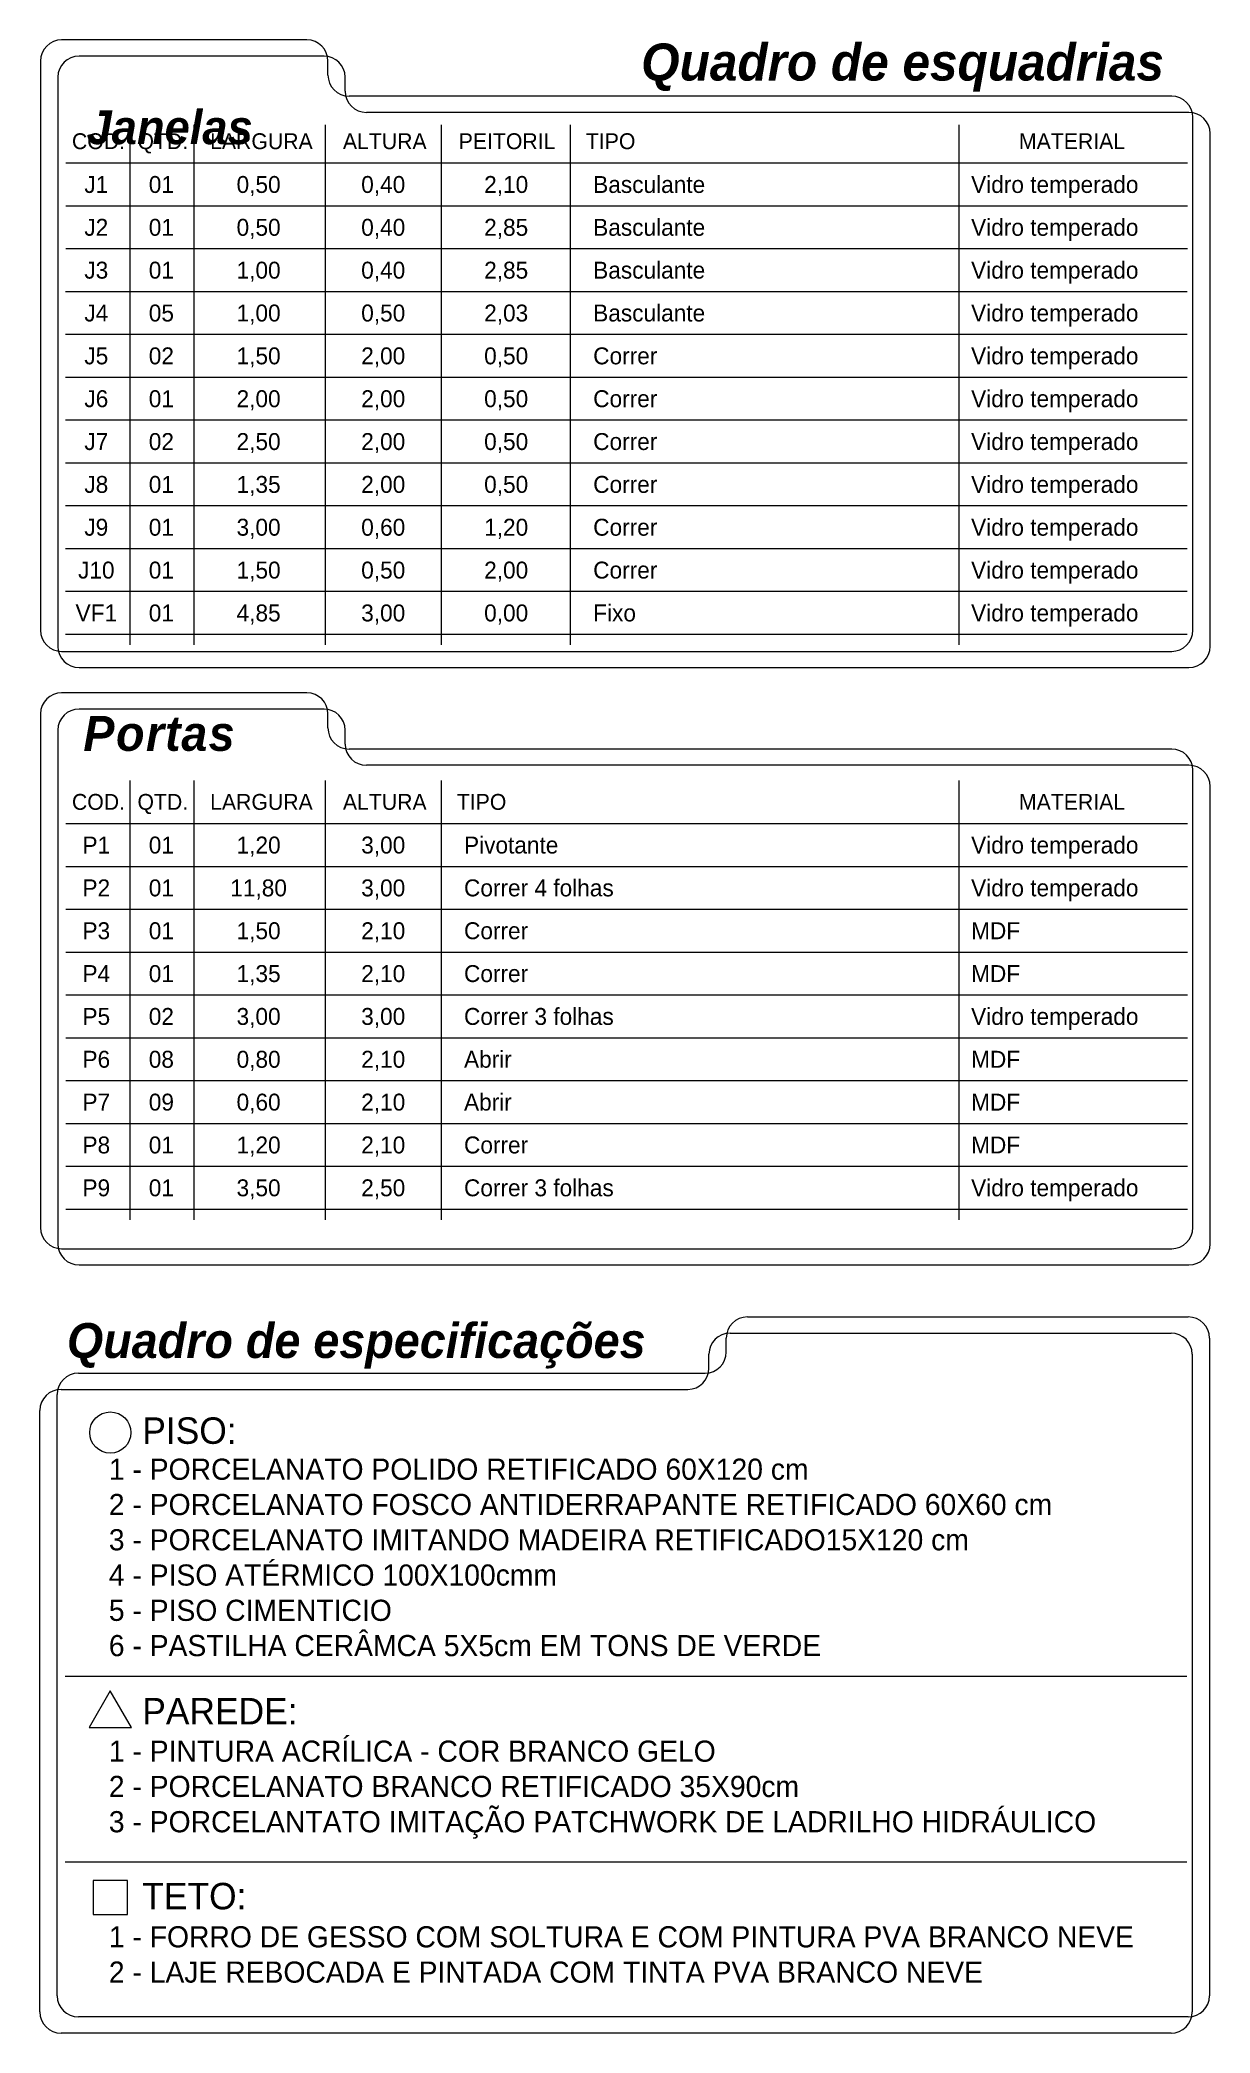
# Model space of a CAD drawing. Header units: feet. Extents: x 1734 to 1931, y 883 to 1088.
# Drawn here: x 1891.18 to 1902.24, y 891.55 to 910.39 of the extents above; entities that cross this region are included whole.
import ezdxf

# ---------------------------------------------------------------- set-up
doc = ezdxf.new("R2010")
doc.units = ezdxf.units.FT
doc.header["$LTSCALE"] = 0.3
doc.header["$MEASUREMENT"] = 0
doc.layers.add('Texto', color=44, linetype='CONTINUOUS')
doc.styles.add('style1', font='GOTHIC.TTF')

msp = doc.modelspace()

# ---------------------------------------------------------------- texts
at = {"layer": 'Texto', "char_height": 0.1, "attachment_point": 1, "style": 'style1'}
for s, insert, width in [('\\pxqc;\\P\\P{\\fCentury Gothic|b1|i1|c0|p34;\\H3.5x;Quadro de esquadrias}', (1896.231, 910.692), 6.2056), ('\\pxqc;\\P\\P{\\fCentury Gothic|b1|i1|c0|p34;\\H3.2x;Janelas}', (1889.304, 910.061), 6.2056), ('\\pxqc;\\P{\\H1.5x;COD.}', (1890.731, 909.677), 2.00603), ('\\pxqc;\\P{\\H1.5x;QTD.}', (1891.339, 909.677), 2.00603), ('\\pxqc;\\P{\\H1.5x;LARGURA}', (1892.271, 909.677), 2.00603), ('\\pxqc;\\P{\\H1.5x;ALTURA}', (1893.437, 909.677), 2.00603), ('\\pxqc;\\P{\\H1.5x;PEITORIL}', (1894.593, 909.677), 2.00603), ('\\pxqc;\\P{\\H1.5x;TIPO}', (1895.572, 909.677), 2.00603), ('\\pxqc;\\P{\\H1.5x;MATERIAL}', (1899.933, 909.677), 2.00603), ('\\pxqc;\\P{\\H1.6x;J1}', (1891.544, 909.273), 0.33909), ('\\pxqc;\\P{\\H1.6x;01}', (1892.159, 909.273), 0.33909), ('\\pxqc;\\P{\\H1.6x;0,50}', (1893.078, 909.273), 0.33909), ('\\pxqc;\\P{\\H1.6x;0,40}', (1894.256, 909.273), 0.33909), ('\\pxqc;\\P{\\H1.6x;2,10}', (1895.418, 909.273), 0.33909), ('\\pxqc;\\P\\pql;{\\H1.6x;Basculante}', (1896.41, 909.273), 3.25897), ('\\pxqc;\\P\\pql;{\\H1.6x;Vidro temperado}', (1899.982, 909.273), 2.05755), ('\\pxqc;\\P{\\H1.6x;J2}', (1891.544, 908.868), 0.33909), ('\\pxqc;\\P{\\H1.6x;01}', (1892.159, 908.868), 0.33909), ('\\pxqc;\\P{\\H1.6x;0,50}', (1893.078, 908.868), 0.33909), ('\\pxqc;\\P{\\H1.6x;0,40}', (1894.256, 908.868), 0.33909), ('\\pxqc;\\P{\\H1.6x;2,85}', (1895.418, 908.868), 0.33909), ('\\pxqc;\\P\\pql;{\\H1.6x;Basculante}', (1896.41, 908.868), 3.25897), ('\\pxqc;\\P\\pql;{\\H1.6x;Vidro temperado}', (1899.982, 908.868), 2.05755), ('\\pxqc;\\P{\\H1.6x;J3}', (1891.544, 908.463), 0.33909), ('\\pxqc;\\P{\\H1.6x;01}', (1892.159, 908.463), 0.33909), ('\\pxqc;\\P{\\H1.6x;1,00}', (1893.078, 908.463), 0.33909), ('\\pxqc;\\P{\\H1.6x;0,40}', (1894.256, 908.463), 0.33909), ('\\pxqc;\\P{\\H1.6x;2,85}', (1895.418, 908.463), 0.33909), ('\\pxqc;\\P\\pql;{\\H1.6x;Basculante}', (1896.41, 908.463), 3.25897), ('\\pxqc;\\P\\pql;{\\H1.6x;Vidro temperado}', (1899.982, 908.463), 2.05755), ('\\pxqc;\\P{\\H1.6x;J4}', (1891.544, 908.058), 0.33909), ('\\pxqc;\\P{\\H1.6x;05}', (1892.159, 908.058), 0.33909), ('\\pxqc;\\P{\\H1.6x;1,00}', (1893.078, 908.058), 0.33909), ('\\pxqc;\\P{\\H1.6x;0,50}', (1894.256, 908.058), 0.33909), ('\\pxqc;\\P{\\H1.6x;2,03}', (1895.418, 908.058), 0.33909), ('\\pxqc;\\P\\pql;{\\H1.6x;Basculante}', (1896.41, 908.058), 3.25897), ('\\pxqc;\\P\\pql;{\\H1.6x;Vidro temperado}', (1899.982, 908.058), 2.05755), ('\\pxqc;\\P{\\H1.6x;J5}', (1891.544, 907.653), 0.33909), ('\\pxqc;\\P{\\H1.6x;02}', (1892.159, 907.653), 0.33909), ('\\pxqc;\\P{\\H1.6x;1,50}', (1893.078, 907.653), 0.33909), ('\\pxqc;\\P{\\H1.6x;2,00}', (1894.256, 907.653), 0.33909), ('\\pxqc;\\P{\\H1.6x;0,50}', (1895.418, 907.653), 0.33909), ('\\pxqc;\\P\\pql;{\\H1.6x;Correr}', (1896.41, 907.653), 3.25897), ('\\pxqc;\\P\\pql;{\\H1.6x;Vidro temperado}', (1899.982, 907.653), 2.05755), ('\\pxqc;\\P{\\H1.6x;J6}', (1891.544, 907.248), 0.33909), ('\\pxqc;\\P{\\H1.6x;01}', (1892.159, 907.248), 0.33909), ('\\pxqc;\\P{\\H1.6x;2,00}', (1893.078, 907.248), 0.33909), ('\\pxqc;\\P{\\H1.6x;2,00}', (1894.256, 907.248), 0.33909), ('\\pxqc;\\P{\\H1.6x;0,50}', (1895.418, 907.248), 0.33909), ('\\pxqc;\\P\\pql;{\\H1.6x;Correr}', (1896.41, 907.248), 3.25897), ('\\pxqc;\\P\\pql;{\\H1.6x;Vidro temperado}', (1899.982, 907.248), 2.05755), ('\\pxqc;\\P{\\H1.6x;J7}', (1891.544, 906.843), 0.33909), ('\\pxqc;\\P{\\H1.6x;02}', (1892.159, 906.843), 0.33909), ('\\pxqc;\\P{\\H1.6x;2,50}', (1893.078, 906.843), 0.33909), ('\\pxqc;\\P{\\H1.6x;2,00}', (1894.256, 906.843), 0.33909), ('\\pxqc;\\P{\\H1.6x;0,50}', (1895.418, 906.843), 0.33909), ('\\pxqc;\\P\\pql;{\\H1.6x;Correr}', (1896.41, 906.843), 3.25897), ('\\pxqc;\\P\\pql;{\\H1.6x;Vidro temperado}', (1899.982, 906.843), 2.05755), ('\\pxqc;\\P{\\H1.6x;J8}', (1891.544, 906.438), 0.33909), ('\\pxqc;\\P{\\H1.6x;01}', (1892.159, 906.438), 0.33909), ('\\pxqc;\\P{\\H1.6x;1,35}', (1893.078, 906.438), 0.33909), ('\\pxqc;\\P{\\H1.6x;2,00}', (1894.256, 906.438), 0.33909), ('\\pxqc;\\P{\\H1.6x;0,50}', (1895.418, 906.438), 0.33909), ('\\pxqc;\\P\\pql;{\\H1.6x;Correr}', (1896.41, 906.438), 3.25897), ('\\pxqc;\\P\\pql;{\\H1.6x;Vidro temperado}', (1899.982, 906.438), 2.05755), ('\\pxqc;\\P{\\H1.6x;J9}', (1891.544, 906.033), 0.33909), ('\\pxqc;\\P{\\H1.6x;01}', (1892.159, 906.033), 0.33909), ('\\pxqc;\\P{\\H1.6x;3,00}', (1893.078, 906.033), 0.33909), ('\\pxqc;\\P{\\H1.6x;0,60}', (1894.256, 906.033), 0.33909), ('\\pxqc;\\P{\\H1.6x;1,20}', (1895.418, 906.033), 0.33909), ('\\pxqc;\\P\\pql;{\\H1.6x;Correr}', (1896.41, 906.033), 3.25897), ('\\pxqc;\\P\\pql;{\\H1.6x;Vidro temperado}', (1899.982, 906.033), 2.05755), ('\\pxqc;\\P{\\H1.6x;J10}', (1891.544, 905.628), 0.33909), ('\\pxqc;\\P{\\H1.6x;01}', (1892.159, 905.628), 0.33909), ('\\pxqc;\\P{\\H1.6x;1,50}', (1893.078, 905.628), 0.33909), ('\\pxqc;\\P{\\H1.6x;0,50}', (1894.256, 905.628), 0.33909), ('\\pxqc;\\P{\\H1.6x;2,00}', (1895.418, 905.628), 0.33909), ('\\pxqc;\\P\\pql;{\\H1.6x;Correr}', (1896.41, 905.628), 3.25897), ('\\pxqc;\\P\\pql;{\\H1.6x;Vidro temperado}', (1899.982, 905.628), 2.05755), ('\\pxqc;\\P{\\H1.6x;VF1}', (1891.544, 905.223), 0.33909), ('\\pxqc;\\P{\\H1.6x;01}', (1892.159, 905.223), 0.33909), ('\\pxqc;\\P{\\H1.6x;4,85}', (1893.078, 905.223), 0.33909), ('\\pxqc;\\P{\\H1.6x;3,00}', (1894.256, 905.223), 0.33909), ('\\pxqc;\\P{\\H1.6x;0,00}', (1895.418, 905.223), 0.33909), ('\\pxqc;\\P\\pql;{\\H1.6x;Fixo}', (1896.41, 905.223), 3.25897), ('\\pxqc;\\P\\pql;{\\H1.6x;Vidro temperado}', (1899.982, 905.223), 2.05755), ('\\pxqc;\\P\\P{\\fCentury Gothic|b1|i1|c0|p34;\\H3.3x;\\T1.05;Portas}', (1889.209, 904.336), 6.2056), ('\\pxqc;\\P{\\H1.5x;COD.}', (1890.731, 903.432), 2.00603), ('\\pxqc;\\P{\\H1.5x;QTD.}', (1891.339, 903.432), 2.00603), ('\\pxqc;\\P{\\H1.5x;LARGURA}', (1892.271, 903.432), 2.00603), ('\\pxqc;\\P{\\H1.5x;ALTURA}', (1893.437, 903.432), 2.00603), ('\\pxqc;\\P{\\H1.5x;TIPO}', (1894.352, 903.432), 2.00603), ('\\pxqc;\\P{\\H1.5x;MATERIAL}', (1899.933, 903.432), 2.00603), ('\\pxqc;\\P{\\H1.6x;P1}', (1891.544, 903.029), 0.33909), ('\\pxqc;\\P{\\H1.6x;01}', (1892.159, 903.029), 0.33909), ('\\pxqc;\\P{\\H1.6x;1,20}', (1893.078, 903.029), 0.33909), ('\\pxqc;\\P{\\H1.6x;3,00}', (1894.256, 903.029), 0.33909), ('\\pxqc;\\P\\pql;{\\H1.6x;Pivotante}', (1895.189, 903.029), 3.25897), ('\\pxqc;\\P\\pql;{\\H1.6x;Vidro temperado}', (1899.982, 903.029), 2.05755), ('\\pxqc;\\P{\\H1.6x;P2}', (1891.544, 902.624), 0.33909), ('\\pxqc;\\P{\\H1.6x;01}', (1892.159, 902.624), 0.33909), ('\\pxqc;\\P{\\H1.6x;11,80}', (1893.078, 902.624), 0.33909), ('\\pxqc;\\P{\\H1.6x;3,00}', (1894.256, 902.624), 0.33909), ('\\pxqc;\\P\\pql;{\\H1.6x;Correr 4 folhas}', (1895.189, 902.624), 3.25897), ('\\pxqc;\\P\\pql;{\\H1.6x;Vidro temperado}', (1899.982, 902.624), 2.05755), ('\\pxqc;\\P{\\H1.6x;P3}', (1891.544, 902.219), 0.33909), ('\\pxqc;\\P{\\H1.6x;01}', (1892.159, 902.219), 0.33909), ('\\pxqc;\\P{\\H1.6x;1,50}', (1893.078, 902.219), 0.33909), ('\\pxqc;\\P{\\H1.6x;2,10}', (1894.256, 902.219), 0.33909), ('\\pxqc;\\P\\pql;{\\H1.6x;Correr}', (1895.189, 902.219), 3.25897), ('\\pxqc;\\P\\pql;{\\H1.6x;MDF}', (1899.982, 902.219), 2.05755), ('\\pxqc;\\P{\\H1.6x;P4}', (1891.544, 901.814), 0.33909), ('\\pxqc;\\P{\\H1.6x;01}', (1892.159, 901.814), 0.33909), ('\\pxqc;\\P{\\H1.6x;1,35}', (1893.078, 901.814), 0.33909), ('\\pxqc;\\P{\\H1.6x;2,10}', (1894.256, 901.814), 0.33909), ('\\pxqc;\\P\\pql;{\\H1.6x;Correr}', (1895.189, 901.814), 3.25897), ('\\pxqc;\\P\\pql;{\\H1.6x;MDF}', (1899.982, 901.814), 2.05755), ('\\pxqc;\\P{\\H1.6x;P5}', (1891.544, 901.409), 0.33909), ('\\pxqc;\\P{\\H1.6x;02}', (1892.159, 901.409), 0.33909), ('\\pxqc;\\P{\\H1.6x;3,00}', (1893.078, 901.409), 0.33909), ('\\pxqc;\\P{\\H1.6x;3,00}', (1894.256, 901.409), 0.33909), ('\\pxqc;\\P\\pql;{\\H1.6x;Correr 3 folhas}', (1895.189, 901.409), 3.25897), ('\\pxqc;\\P\\pql;{\\H1.6x;Vidro temperado}', (1899.982, 901.409), 2.05755), ('\\pxqc;\\P{\\H1.6x;P6}', (1891.544, 901.004), 0.33909), ('\\pxqc;\\P{\\H1.6x;08}', (1892.159, 901.004), 0.33909), ('\\pxqc;\\P{\\H1.6x;0,80}', (1893.078, 901.004), 0.33909), ('\\pxqc;\\P{\\H1.6x;2,10}', (1894.256, 901.004), 0.33909), ('\\pxqc;\\P\\pql;{\\H1.6x;Abrir}', (1895.189, 901.004), 3.25897), ('\\pxqc;\\P\\pql;{\\H1.6x;MDF}', (1899.982, 901.004), 2.05755), ('\\pxqc;\\P{\\H1.6x;P7}', (1891.544, 900.599), 0.33909), ('\\pxqc;\\P{\\H1.6x;09}', (1892.159, 900.599), 0.33909), ('\\pxqc;\\P{\\H1.6x;0,60}', (1893.078, 900.599), 0.33909), ('\\pxqc;\\P{\\H1.6x;2,10}', (1894.256, 900.599), 0.33909), ('\\pxqc;\\P\\pql;{\\H1.6x;Abrir}', (1895.189, 900.599), 3.25897), ('\\pxqc;\\P\\pql;{\\H1.6x;MDF}', (1899.982, 900.599), 2.05755), ('\\pxqc;\\P{\\H1.6x;P8}', (1891.544, 900.194), 0.33909), ('\\pxqc;\\P{\\H1.6x;01}', (1892.159, 900.194), 0.33909), ('\\pxqc;\\P{\\H1.6x;1,20}', (1893.078, 900.194), 0.33909), ('\\pxqc;\\P{\\H1.6x;2,10}', (1894.256, 900.194), 0.33909), ('\\pxqc;\\P\\pql;{\\H1.6x;Correr}', (1895.189, 900.194), 3.25897), ('\\pxqc;\\P\\pql;{\\H1.6x;MDF}', (1899.982, 900.194), 2.05755), ('\\pxqc;\\P{\\H1.6x;P9}', (1891.544, 899.789), 0.33909), ('\\pxqc;\\P{\\H1.6x;01}', (1892.159, 899.789), 0.33909), ('\\pxqc;\\P{\\H1.6x;3,50}', (1893.078, 899.789), 0.33909), ('\\pxqc;\\P{\\H1.6x;2,50}', (1894.256, 899.789), 0.33909), ('\\pxqc;\\P\\pql;{\\H1.6x;Correr 3 folhas}', (1895.189, 899.789), 3.25897), ('\\pxqc;\\P\\pql;{\\H1.6x;Vidro temperado}', (1899.982, 899.789), 2.05755), ('\\pi3.39211;\\P\\P\\pi0.42267;{\\fCentury Gothic|b1|i1|c0|p34;\\H3.3x;Quadro de especificações}', (1891.013, 898.597), 6.78422), ('\\pxqc;\\P\\pql;{\\H2.5x;PISO:}', (1892.148, 897.539), 2.00603), ('\\pi5.09538;\\P\\pi0;{\\H2x;1 - PORCELANATO POLIDO RETIFICADO 60X120 cm\\P2 - PORCELANATO FOSCO ANTIDERRAPANTE RETIFICADO 60X60 cm\\P3 - PORCELANATO IMITANDO MADEIRA RETIFICADO15X120 cm\\P4 - PISO ATÉRMICO 100X100cmm\\P5 - PISO CIMENTICIO\\P6 - PASTILHA CERÂMCA 5X5cm EM TONS DE VERDE}', (1891.832, 897.149), 10.19076), ('\\pxqc;\\P\\pql;{\\H2.5x;PAREDE:}', (1892.148, 894.887), 2.00603), ('\\pi5.09538;\\P\\pi0;{\\H2x;1 - PINTURA ACRÍLICA - COR BRANCO GELO\\P2 - PORCELANATO BRANCO RETIFICADO 35X90cm\\P3 - PORCELANTATO IMITAÇÃO PATCHWORK DE LADRILHO HIDRÁULICO}', (1891.832, 894.484), 10.19076), ('\\pxqc;\\P\\pql;{\\H2.5x;TETO:}', (1892.148, 893.139), 2.00603), ('\\pxqc;\\P\\pql;{\\H2x;1 - FORRO DE GESSO COM SOLTURA E COM PINTURA PVA BRANCO NEVE\\P2 - LAJE REBOCADA E PINTADA COM TINTA PVA BRANCO NEVE}', (1891.832, 892.729), 10.19076)]:
    msp.add_mtext(s, dxfattribs=dict(at, insert=insert, width=width))

# ---------------------------------------------------------------- linework, layer by layer
at = {"layer": 'Texto', "color": 62, "true_color": 0xa8b50a}
for p, q in [((1893.703, 910.393), (1891.386, 910.393)), ((1891.186, 910.193), (1891.186, 904.813)), ((1893.903, 910.061), (1893.903, 910.193)), ((1901.878, 909.861), (1894.103, 909.861)), ((1902.078, 904.813), (1902.078, 909.661)), ((1892.032, 904.676), (1892.032, 909.589)), ((1892.639, 904.676), (1892.639, 909.589)), ((1893.88, 904.676), (1893.88, 909.589)), ((1894.976, 904.676), (1894.976, 909.589)), ((1896.197, 904.676), (1896.197, 909.589)), ((1899.869, 904.676), (1899.869, 909.589)), ((1891.424, 909.231), (1902.026, 909.231)), ((1891.424, 908.826), (1902.026, 908.826)), ((1891.424, 908.421), (1902.026, 908.421)), ((1891.422, 908.016), (1902.024, 908.016)), ((1891.422, 907.611), (1902.024, 907.611)), ((1891.422, 907.206), (1902.024, 907.206)), ((1891.422, 906.801), (1902.024, 906.801)), ((1891.422, 906.396), (1902.024, 906.396)), ((1891.422, 905.991), (1902.024, 905.991)), ((1891.422, 905.586), (1902.024, 905.586)), ((1891.422, 905.181), (1902.024, 905.181)), ((1891.422, 904.776), (1902.024, 904.776)), ((1891.386, 904.613), (1901.878, 904.613)), ((1893.703, 904.222), (1891.386, 904.222)), ((1891.186, 904.022), (1891.186, 899.167)), ((1893.903, 903.89), (1893.903, 904.022)), ((1901.878, 903.69), (1894.103, 903.69)), ((1902.078, 899.167), (1902.078, 903.49)), ((1892.032, 899.241), (1892.032, 903.391)), ((1892.639, 899.241), (1892.639, 903.391)), ((1893.88, 899.241), (1893.88, 903.391)), ((1894.976, 899.241), (1894.976, 903.391)), ((1899.869, 899.241), (1899.869, 903.391)), ((1891.424, 902.986), (1902.026, 902.986)), ((1891.424, 902.581), (1902.026, 902.581)), ((1891.424, 902.176), (1902.026, 902.176)), ((1891.424, 901.771), (1902.026, 901.771)), ((1891.424, 901.366), (1902.026, 901.366)), ((1891.424, 900.961), (1902.026, 900.961)), ((1891.424, 900.556), (1902.026, 900.556)), ((1891.424, 900.151), (1902.026, 900.151)), ((1891.424, 899.746), (1902.026, 899.746)), ((1891.424, 899.341), (1902.026, 899.341)), ((1891.386, 898.967), (1901.878, 898.967)), ((1897.868, 898.322), (1902.035, 898.322)), ((1897.668, 897.99), (1897.668, 898.122)), ((1902.235, 898.122), (1902.235, 891.905)), ((1891.544, 897.79), (1897.468, 897.79)), ((1891.344, 891.905), (1891.344, 897.59)), ((1902.02, 894.923), (1891.418, 894.923)), ((1902.02, 893.169), (1891.418, 893.169)), ((1902.035, 891.705), (1891.544, 891.705))]:
    msp.add_line(p, q, dxfattribs=at)
at = {"layer": 'Texto', "color": 254}
for p, q in [((1893.866, 910.24), (1891.55, 910.24)), ((1891.35, 910.04), (1891.35, 904.66)), ((1894.066, 909.908), (1894.066, 910.04)), ((1902.041, 909.708), (1894.266, 909.708)), ((1902.241, 904.66), (1902.241, 909.508)), ((1891.55, 904.46), (1902.041, 904.46)), ((1893.866, 904.068), (1891.55, 904.068)), ((1891.35, 903.868), (1891.35, 899.013)), ((1894.066, 903.736), (1894.066, 903.868)), ((1902.041, 903.536), (1894.266, 903.536)), ((1902.241, 899.013), (1902.241, 903.336)), ((1891.55, 898.813), (1902.041, 898.813)), ((1897.704, 898.169), (1901.872, 898.169)), ((1897.504, 897.837), (1897.504, 897.969)), ((1902.072, 897.969), (1902.072, 891.752)), ((1891.38, 897.637), (1897.304, 897.637)), ((1891.18, 891.752), (1891.18, 897.437)), ((1901.872, 891.552), (1891.38, 891.552))]:
    msp.add_line(p, q, dxfattribs=at)
at = {"layer": 'Texto'}
for points in [[(1891.846, 894.787), (1891.646, 894.44), (1892.047, 894.44)], [(1891.685, 892.673), (1892.008, 892.673), (1892.008, 892.995), (1891.685, 892.995)]]:
    msp.add_lwpolyline(points, close=True, dxfattribs=at)
msp.add_circle((1891.846, 897.229), 0.195, dxfattribs=at)
at = {"layer": 'Texto', "color": 62, "true_color": 0xa8b50a}
for centre, start, end in [((1891.386, 910.193), 90, 180), ((1893.703, 910.193), 0, 90), ((1894.103, 910.061), 180, 270), ((1901.878, 909.661), 360, 90), ((1891.386, 904.813), 180, 270), ((1901.878, 904.813), 270, 0), ((1891.386, 904.022), 90, 180), ((1893.703, 904.022), 0, 90), ((1894.103, 903.89), 180, 270), ((1901.878, 903.49), 360, 90), ((1891.386, 899.167), 180, 270), ((1901.878, 899.167), 270, 0), ((1897.868, 898.122), 90, 180), ((1902.035, 898.122), 360, 90), ((1897.468, 897.99), 270, 0), ((1891.544, 897.59), 90, 180), ((1891.544, 891.905), 180, 270), ((1902.035, 891.905), 270, 0)]:
    msp.add_arc(centre, 0.2, start, end, dxfattribs=at)
at = {"layer": 'Texto', "color": 254}
for centre, start, end in [((1891.55, 910.04), 90, 180), ((1893.866, 910.04), 360, 90), ((1894.266, 909.908), 180, 270), ((1902.041, 909.508), 0, 90), ((1891.55, 904.66), 180, 270), ((1902.041, 904.66), 270, 0), ((1891.55, 903.868), 90, 180), ((1893.866, 903.868), 360, 90), ((1894.266, 903.736), 180, 270), ((1902.041, 903.336), 0, 90), ((1891.55, 899.013), 180, 270), ((1902.041, 899.013), 270, 0), ((1897.704, 897.969), 90, 180), ((1901.872, 897.969), 360, 90), ((1897.304, 897.837), 270, 0), ((1891.38, 897.437), 90, 180), ((1891.38, 891.752), 180, 270), ((1901.872, 891.752), 270, 0)]:
    msp.add_arc(centre, 0.2, start, end, dxfattribs=at)

msp.set_redraw_order([(e.dxf.handle, doc.entitydb.next_handle()) for e in msp.query("TEXT MTEXT ATTDEF DIMENSION ARC_DIMENSION")])  # texts and dimensions are drawn at this point

doc.saveas('drawing.dxf')
